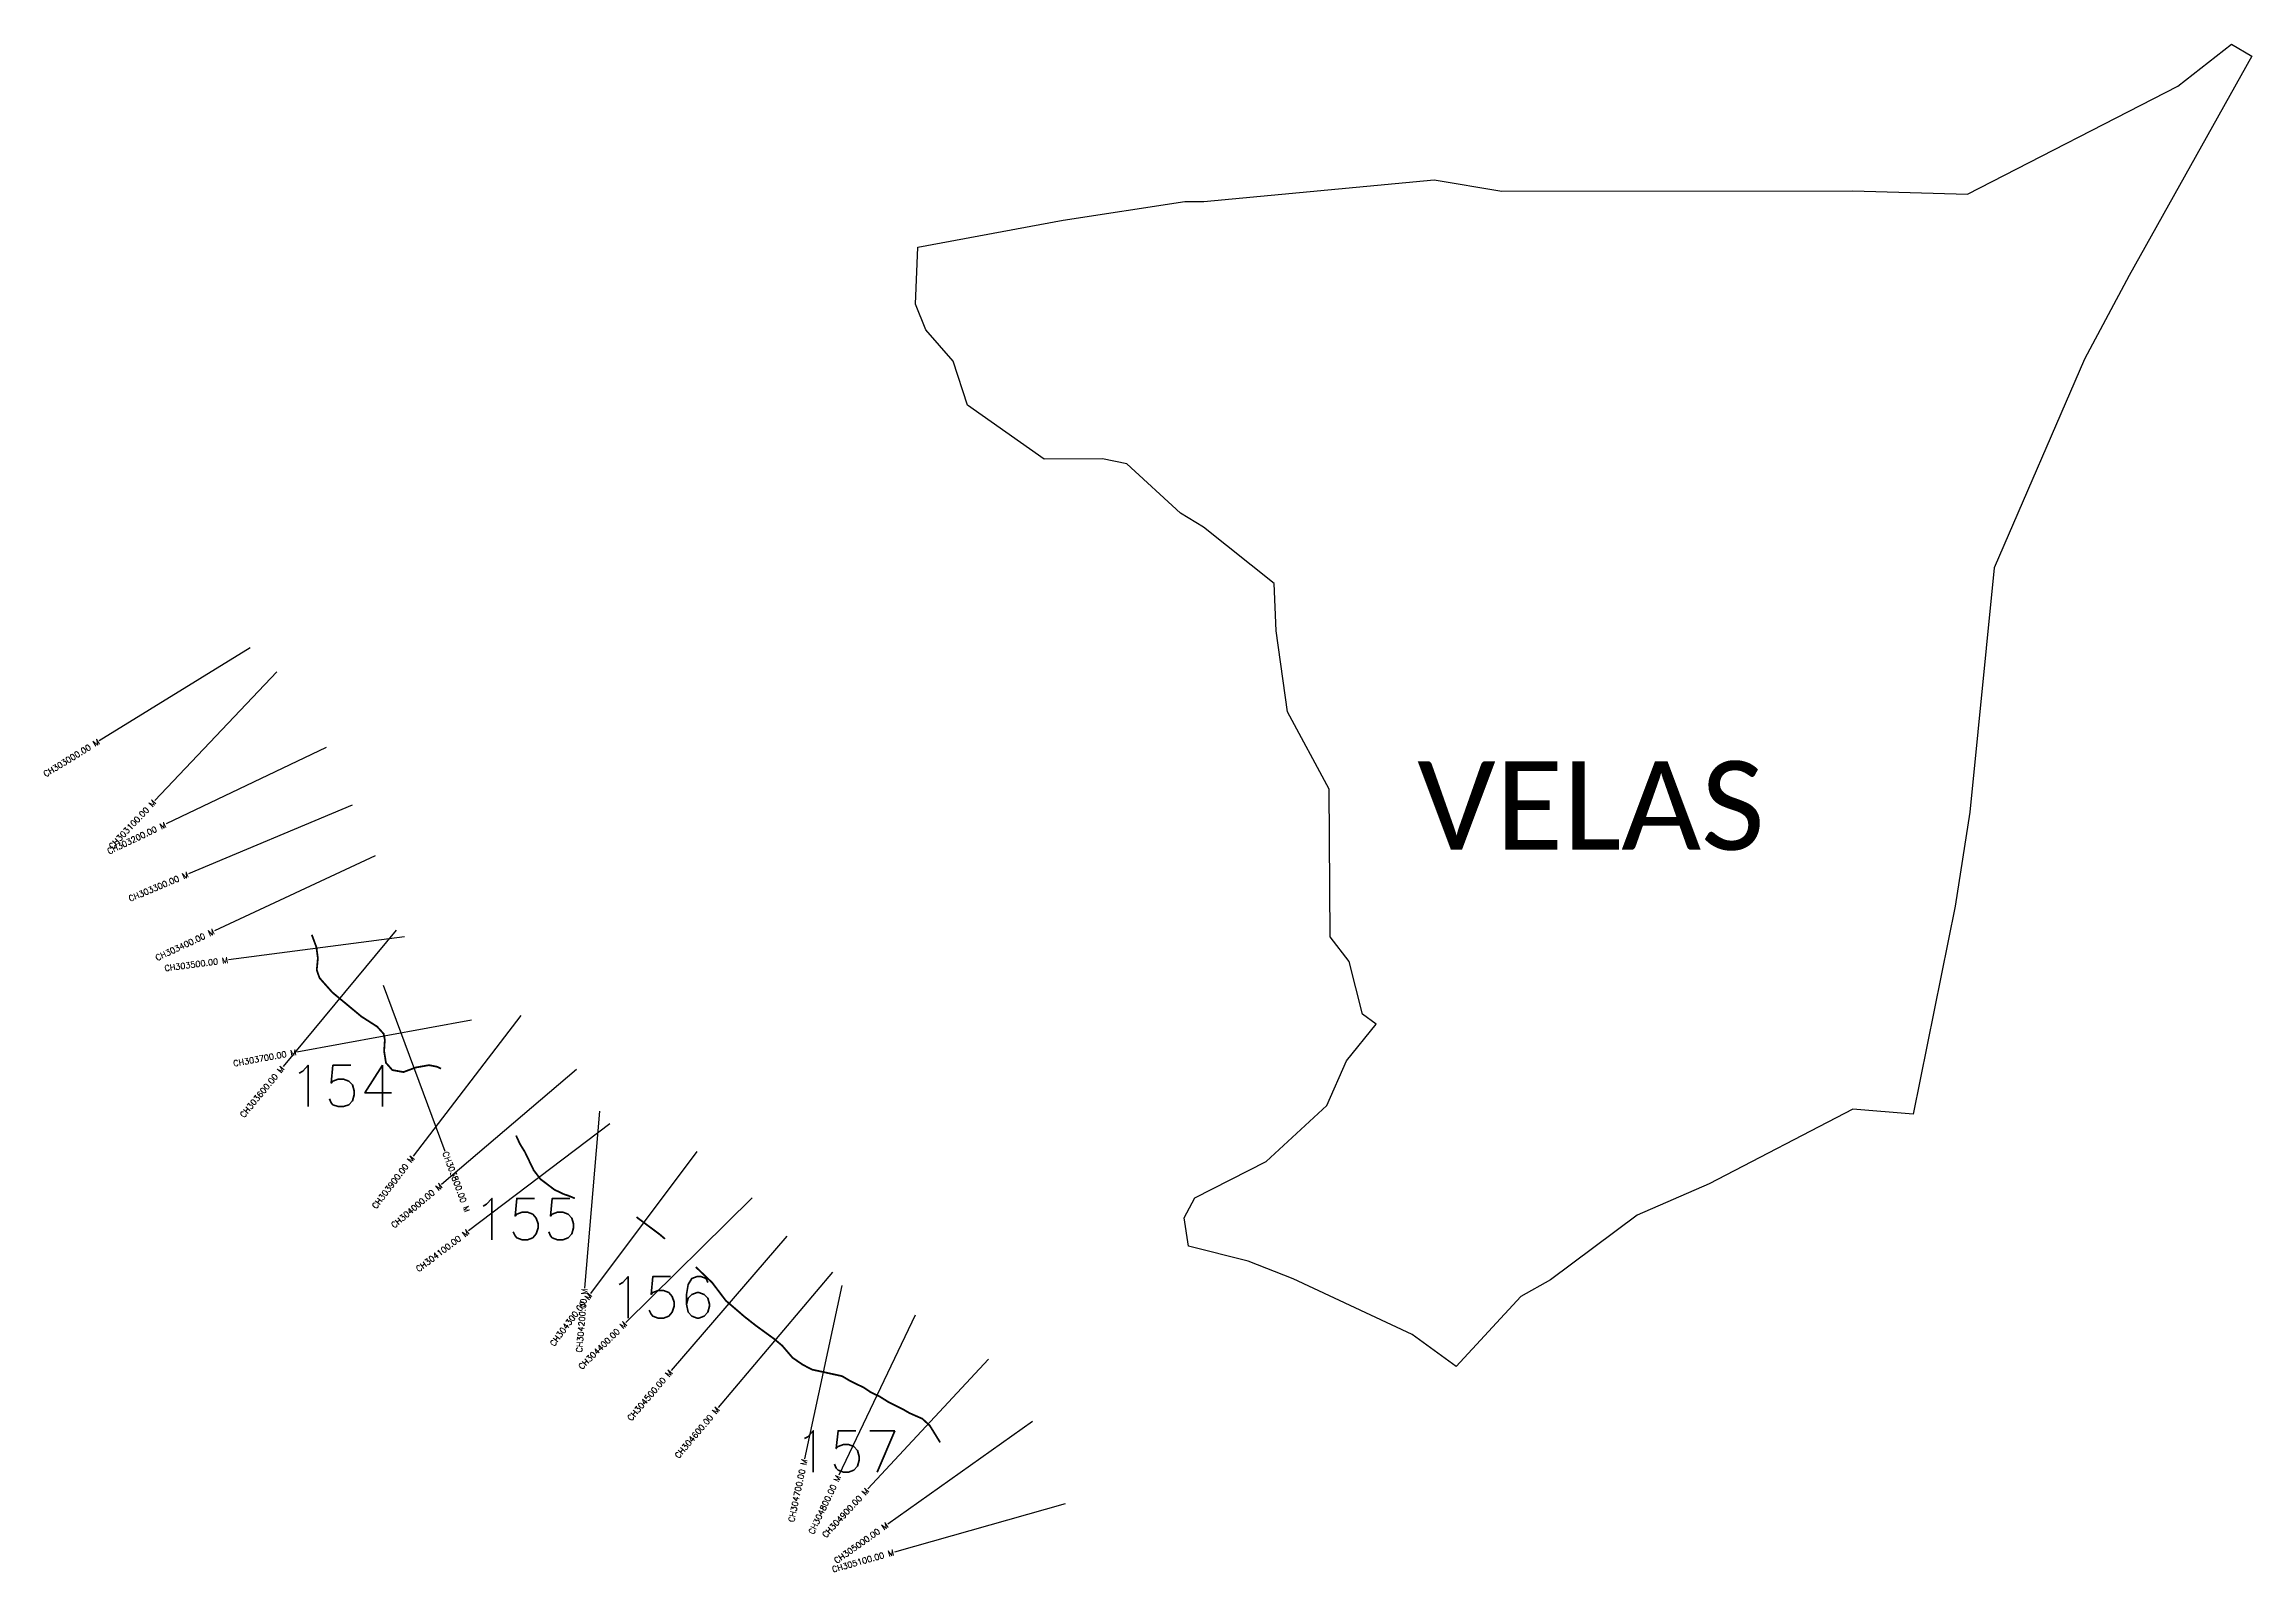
# Model space of a CAD drawing. Header units: metres. Extents: x 284587 to 288322, y 2013294 to 2015879.
import ezdxf
from ezdxf.enums import TextEntityAlignment as Align

# ---------------------------------------------------------------- set-up
doc = ezdxf.new("R2010")
doc.units = ezdxf.units.M
doc.header["$MEASUREMENT"] = 0
for name, color, linetype in [('CS', 134, 'Continuous'), ('CSMark', 6, 'Continuous'), ('NATURALLY PROTECTED', 3, 'Continuous'), ('village', 3, 'Continuous'), ('VILLAGE NAME', 250, 'Continuous')]:
    doc.layers.add(name, color=color, linetype=linetype)
doc.styles.get("Standard").update_dxf_attribs({"font": 'simplex.shx'})

msp = doc.modelspace()

# ---------------------------------------------------------------- linework, layer by layer
at = {"color": 6, "flags": 128}
msp.add_lwpolyline([(286515.6, 2013893.4), (286533.9, 2013927.3)], dxfattribs=at)
at = {"layer": 'CS'}
for p, q in [((284935.1, 2014858), (284679.7, 2014700.6)), ((284980, 2014817.3), (284773.8, 2014599.4)), ((285063.6, 2014689.1), (284792.9, 2014559.8)), ((285107.6, 2014591.4), (284831, 2014475.3)), ((285146.6, 2014505.8), (284874.8, 2014378.9)), ((285182.4, 2014379.9), (284990.7, 2014149.2)), ((285196.2, 2014369), (284898.7, 2014329.9)), ((285160, 2014287.2), (285264.8, 2014006.1)), ((285309.4, 2014227.6), (285014.3, 2014173.9)), ((285392.9, 2014235.9), (285210.8, 2013997.5)), ((285487.5, 2014144.3), (285259, 2013949.8)), ((285526.4, 2014073.6), (285501, 2013774.6)), ((285543.8, 2014052.2), (285304.6, 2013871.1)), ((285690.7, 2014005.8), (285511, 2013765.5)), ((285784.4, 2013927.1), (285570.9, 2013716.3)), ((285843.3, 2013862.3), (285647.6, 2013634.9)), ((285920.7, 2013801.4), (285727.1, 2013572.2)), ((285936.2, 2013779.1), (285873.4, 2013485.8)), ((286060.2, 2013728.6), (285931.1, 2013457.8)), ((286184.4, 2013654.2), (285980.2, 2013434.5)), ((286258.8, 2013548.6), (286014.1, 2013375.1)), ((286314, 2013409.2), (286025.3, 2013327.8))]:
    msp.add_line(p, q, dxfattribs=at)
at = {"layer": 'NATURALLY PROTECTED', "const_width": 3, "flags": 128}
for points in [[(285039.4, 2014372.4), (285047.2, 2014351.4), (285049.7, 2014332.6), (285047.8, 2014312.6), (285052.5, 2014299.3), (285074.1, 2014274.9), (285123.5, 2014233.9), (285150, 2014216.9), (285161.2, 2014204.5), (285163, 2014194.3), (285161.8, 2014175.4), (285164.9, 2014155.7), (285175.7, 2014143.4), (285194.5, 2014140), (285215.2, 2014147.7), (285237.7, 2014151.7), (285251.9, 2014148.9), (285258, 2014145.7)], [(285385.1, 2014032.6), (285391.7, 2014018.2), (285400, 2014004.9), (285407.6, 2013989.1), (285414.8, 2013974.1), (285426.3, 2013958.9), (285450.1, 2013940.9), (285467, 2013932.9), (285473.2, 2013931), (285484.6, 2013926.3)], [(285588.9, 2013895), (285590.8, 2013893.2), (285627.9, 2013865.5), (285637, 2013857.8)], [(285689.2, 2013810.2), (285716.9, 2013783.7), (285740, 2013753.3), (285771.5, 2013726.2), (285790.7, 2013711.1), (285821.4, 2013688.8), (285835.4, 2013677.1), (285853, 2013656.6), (285870, 2013644.9), (285886, 2013636.5), (285905.6, 2013632.3), (285937, 2013625.4), (285951.2, 2013616.9), (285973.5, 2013606.1), (285985.2, 2013598.2), (286000.3, 2013591), (286016.2, 2013581), (286038.7, 2013570), (286050.7, 2013563), (286072.6, 2013553.4), (286085.2, 2013541.7), (286101.8, 2013514.8), (286102.5, 2013513.2)]]:
    msp.add_lwpolyline(points, dxfattribs=at)
at = {"layer": 'village', "color": 6}
for points in [[(286533.9, 2013927.3, 0), (286654.2, 2013988.4, 0), (286757.2, 2014083.3, 0), (286790.3, 2014158.8, 0), (286840.8, 2014220.8, 0), (286817.6, 2014237.9, 0), (286794.6, 2014327.1, 0), (286762.6, 2014369.1, 0), (286760.8, 2014619, 0), (286690.4, 2014749.4, 0), (286671.5, 2014886.4, 0), (286667.8, 2014966.6, 0), (286548.1, 2015062.3, 0), (286509.6, 2015086, 0), (286418.5, 2015169, 0), (286377.3, 2015177.6, 0), (286278.6, 2015177.4, 0), (286148.9, 2015268.7, 0), (286124.7, 2015343.1, 0), (286078.3, 2015395.8, 0), (286061, 2015439.4, 0), (286065, 2015535.7, 0), (286311.1, 2015581.5, 0), (286516.7, 2015613.4, 0), (286549.1, 2015613, 0), (286938.6, 2015650.1, 0), (287053, 2015630.5, 0), (287647.1, 2015631.1, 0), (287841.2, 2015625.5, 0), (288197, 2015808.4, 0), (288287.7, 2015879.4, 0), (288322.4, 2015859.1, 0), (288322.4, 2015859.1, 0)], [(288322.4, 2015859.1, 0), (288114.5, 2015488.2, 0), (288039.3, 2015346.6, 0), (287886.2, 2014993.1, 0), (287845.4, 2014579.8, 0), (287820.1, 2014420.5, 0), (287749.2, 2014068.6, 0), (287647.2, 2014077.3, 0), (287404.1, 2013950.8, 0), (287282, 2013898.1, 0), (287135.3, 2013788.2, 0), (287085.2, 2013760, 0), (286976.1, 2013641.5, 0), (286901.6, 2013696, 0), (286700.1, 2013790.1, 0), (286623.9, 2013819.8, 0), (286523, 2013845.6, 0), (286515.6, 2013893.4, 0)]]:
    msp.add_polyline3d(points, dxfattribs=at)

# ---------------------------------------------------------------- texts
at = {"char_height": 70, "attachment_point": 1}
for s, insert in [('154', (285000.2, 2014151.5)), ('155', (285311.3, 2013926.3)), ('156', (285541.5, 2013793.8)), ('157', (285854.9, 2013533))]:
    msp.add_mtext_dynamic_manual_height_columns(s, width=95.172, gutter_width=1, heights=[0], dxfattribs=dict(at, insert=insert))
at = {"layer": 'CSMark'}
for s, rotation, p in [('CH303000.00 M', 31.6402, (284678.9, 2014700.1)), ('CH303100.00 M', 46.5985, (284773.1, 2014598.6)), ('CH303200.00 M', 25.5228, (284792, 2014559.4)), ('CH303300.00 M', 22.7604, (284830.1, 2014474.9)), ('CH303400.00 M', 25.0317, (284873.9, 2014378.4)), ('CH303500.00 M', 7.5035, (284897.7, 2014329.7)), ('CH303700.00 M', 10.314, (285013.3, 2014173.7)), ('CH303600.00 M', 50.2845, (284990.1, 2014148.4)), ('CH303900.00 M', 52.6329, (285210.2, 2013996.7)), ('CH304000.00 M', 40.3999, (285258.3, 2013949.2)), ('CH304100.00 M', 37.114, (285303.8, 2013870.5)), ('CH304300.00 M', 53.2092, (285510.4, 2013764.7)), ('CH304200.00 M', 85.1409, (285500.9, 2013773.6)), ('CH304400.00 M', 44.6409, (285570.2, 2013715.6)), ('CH304500.00 M', 49.2924, (285646.9, 2013634.2)), ('CH304600.00 M', 49.8216, (285726.5, 2013571.4)), ('CH304700.00 M', 77.9103, (285873.2, 2013484.8)), ('CH304800.00 M', 64.5086, (285930.7, 2013456.9)), ('CH304900.00 M', 47.0811, (285979.5, 2013433.8)), ('CH305000.00 M', 35.3365, (286013.3, 2013374.5)), ('CH305100.00 M', 15.7561, (286024.3, 2013327.5))]:
    msp.add_text(s, height=10, rotation=rotation, dxfattribs=at).set_placement(p, align=Align.MIDDLE_RIGHT)
msp.add_text('CH303800.00 M', height=10, rotation=290.4487, dxfattribs=at).set_placement((285265.1, 2014005.1), align=Align.MIDDLE_LEFT)
at = {"layer": 'VILLAGE NAME', "insert": (286910.1, 2014666.1), "char_height": 150, "attachment_point": 1}
msp.add_mtext_dynamic_manual_height_columns('{\\fCalibri|b0|i0|c0|p34;VELAS}', width=1877.914, gutter_width=1, heights=[0], dxfattribs=at)

doc.saveas('drawing.dxf')
